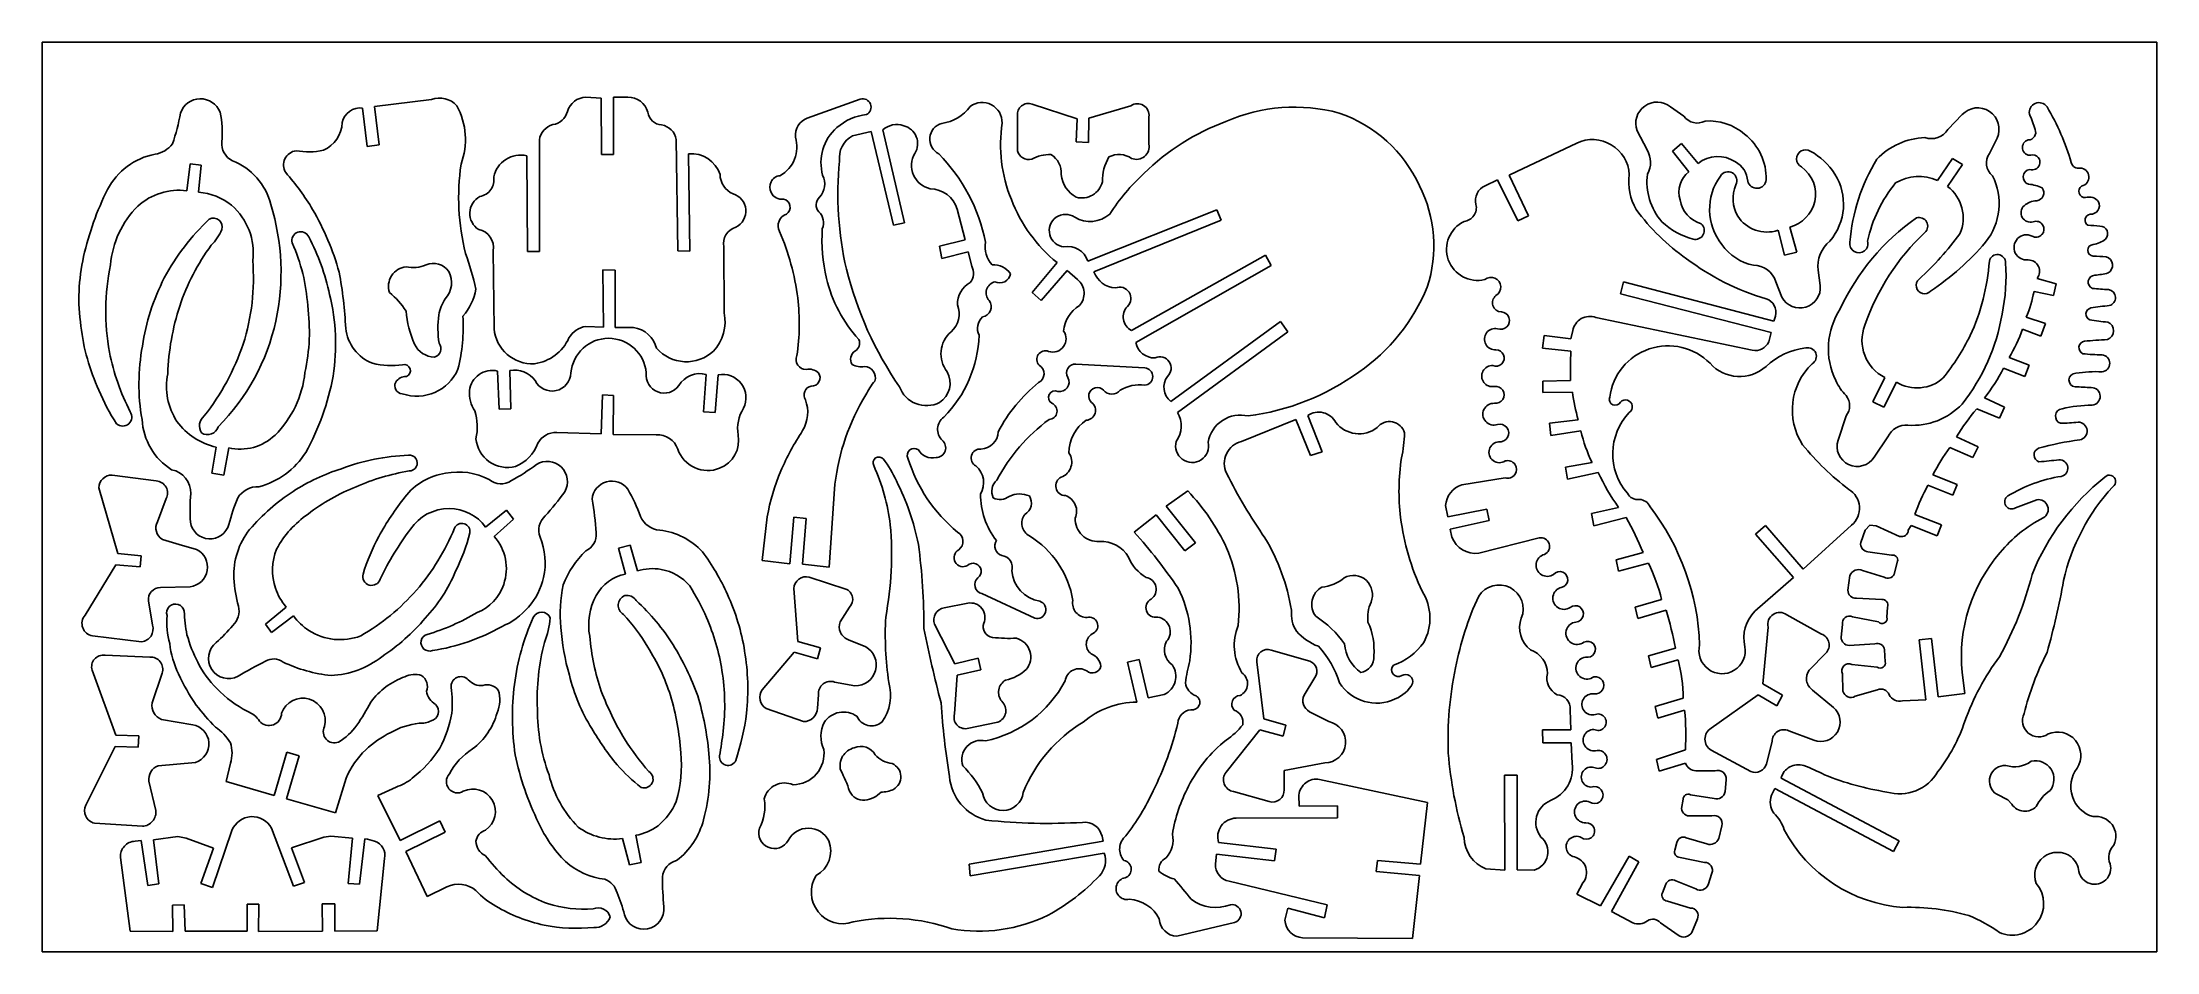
# Model space of a CAD drawing. Extents: x 0 to 963, y 0 to 414.
import ezdxf

# ---------------------------------------------------------------- set-up
doc = ezdxf.new("R2010")
doc.units = 0
doc.layers.add('GREEN', color=3, linetype='CONTINUOUS')
doc.layers.add('WHITE', color=7, linetype='CONTINUOUS')

msp = doc.modelspace()

# ---------------------------------------------------------------- linework, layer by layer
at = {"layer": 'GREEN', "linetype": 'CONTINUOUS'}
for p, q in [((177.192958, 387.848215), (151.293516, 384.699296)), ((254.541733, 388.548251), (247.542656, 388.898108)), ((254.716733, 362.823151), (254.541733, 388.548251)), ((266.617744, 388.898176), (260.143533, 388.898151)), ((260.143533, 388.898151), (260.143533, 362.823151)), ((348.342971, 379.448292), (372.492882, 388.023225)), ((471.191733, 379.098451), (450.717432, 385.748282)), ((147.966833, 366.498051), (145.866906, 383.99833)), ((151.293516, 384.699296), (153.393633, 367.198251)), ((444.068501, 380.499166), (444.068504, 364.574183)), ((470.841733, 368.598251), (471.191733, 379.098451)), ((476.622211, 379.327086), (476.443533, 368.248151)), ((495.693134, 385.048278), (476.622211, 379.327086)), ((503.916749, 367.548874), (503.916776, 379.97412)), ((747.516921, 380.323394), (741.392269, 384.523384)), ((874.218366, 381.023466), (867.743257, 374.198459)), ((153.393633, 367.198251), (147.966833, 366.498051)), ((226.368474, 369.473983), (226.368533, 318.723151)), ((289.366833, 319.073151), (288.666868, 369.648954)), ((377.392033, 373.323051), (368.992938, 371.398261)), ((387.542033, 330.623051), (377.392033, 373.323051)), ((382.673357, 374.026982), (392.618733, 331.673351)), ((476.443533, 368.248151), (470.841733, 368.598251)), ((671.393033, 355.123251), (698.693016, 368.07334)), ((726.168497, 373.674392), (730.718476, 364.924578)), ((742.266433, 364.399151), (746.467833, 367.900251)), ((746.467833, 367.900251), (753.992809, 358.800232)), ((886.642057, 363.349447), (890.141967, 370.349391)), ((65.867342, 346.337916), (67.291933, 358.625051)), ((67.291933, 358.625051), (72.368633, 357.924851)), ((72.368633, 357.924851), (71.143609, 345.674939)), ((220.941833, 318.723151), (220.591758, 362.298332)), ((260.143533, 362.823151), (254.716733, 362.823151)), ((294.268577, 363.173287), (294.793533, 318.898151)), ((749.78544, 354.956605), (742.266433, 364.399151)), ((862.944798, 350.994022), (869.842433, 361.075251)), ((874.393833, 358.274351), (867.568797, 348.299324)), ((869.842433, 361.075251), (874.393833, 358.274351)), ((657.042933, 348.648307), (662.642333, 351.272851)), ((662.642333, 351.272851), (671.917333, 332.722851)), ((667.893833, 353.373651), (671.393033, 355.123251)), ((676.818833, 334.998651), (667.893833, 353.373651)), ((420.266633, 323.974651), (416.591769, 337.97379)), ((476.093235, 314.350252), (534.893133, 337.625151)), ((534.893133, 337.625151), (536.818833, 332.898551)), ((392.618733, 331.673351), (387.542033, 330.623051)), ((536.818833, 332.898551), (478.893853, 309.4486)), ((671.917333, 332.722851), (676.818833, 334.998651)), ((790.392124, 328.347914), (793.366933, 316.973051)), ((798.968733, 318.373451), (795.818997, 329.747575)), ((205.368578, 319.073962), (205.718534, 283.549081)), ((226.368533, 318.723151), (220.941833, 318.723151)), ((294.793533, 318.898151), (289.366833, 319.073151)), ((310.541783, 290.723887), (310.366764, 320.824003)), ((408.541633, 321.174751), (420.266633, 323.974651)), ((409.591933, 315.572951), (408.541633, 321.174751)), ((421.667033, 318.547951), (409.591933, 315.572951)), ((423.241922, 312.073634), (421.667033, 318.547951)), ((793.366933, 316.973051), (798.968733, 318.373451)), ((255.593649, 284.282266), (255.241733, 310.324951)), ((255.241733, 310.324951), (260.843533, 310.149951)), ((260.843533, 310.149951), (260.843533, 284.074951)), ((462.091421, 313.648936), (450.716433, 299.998951)), ((454.917733, 296.322851), (466.655112, 309.987164)), ((466.655112, 309.987164), (471.367108, 305.94835)), ((495.99095, 282.786835), (556.943033, 316.975251)), ((559.568833, 312.248751), (497.968659, 277.248666)), ((556.943033, 316.975251), (559.568833, 312.248751)), ((808.591769, 310.148919), (809.641727, 303.148961)), ((450.716433, 299.998951), (454.917733, 296.322851)), ((720.041933, 304.900151), (718.641633, 299.473451)), ((718.641633, 299.473451), (787.241633, 281.798451)), ((788.467133, 287.050151), (720.041933, 304.900151)), ((792.14339, 297.899408), (789.343381, 304.899256)), ((915.868333, 298.598051), (906.943329, 300.523063)), ((908.344119, 306.47453), (917.093733, 304.024651)), ((917.093733, 304.024651), (915.868333, 298.598051)), ((789.166766, 289.324259), (788.467133, 287.050151)), ((247.542498, 284.599912), (255.593649, 284.282266)), ((260.843533, 284.074951), (269.242742, 284.075014)), ((513.89264, 250.475156), (563.767833, 286.875251)), ((567.093833, 282.148851), (516.86875, 245.398791)), ((563.767833, 286.875251), (567.093833, 282.148851)), ((683.816933, 280.400051), (683.116633, 274.623251)), ((696.066933, 278.999951), (683.816933, 280.400051)), ((696.941651, 282.674185), (696.066933, 278.999951)), ((778.66773, 273.749899), (707.442793, 288.624897)), ((787.241633, 281.798451), (786.191693, 277.599318)), ((910.093133, 280.222951), (901.693193, 283.37292)), ((903.443802, 288.799606), (912.193833, 285.999551)), ((912.193833, 285.999551), (910.093133, 280.222951)), ((683.116633, 274.623251), (696.066733, 273.398214)), ((895.568946, 270.424461), (904.668733, 266.924551)), ((207.991833, 246.973151), (207.291768, 264.298337)), ((212.89354, 264.473357), (213.418533, 247.148251)), ((301.091733, 245.748251), (302.316757, 262.723377)), ((307.743513, 262.548289), (306.343433, 245.398151)), ((470.667592, 267.448102), (501.992593, 265.698178)), ((833.616433, 250.298651), (839.041476, 261.323593)), ((902.743133, 261.847951), (893.118143, 265.522962)), ((904.668733, 266.924551), (902.743133, 261.847951)), ((254.545284, 235.71977), (255.066833, 253.449951)), ((255.066833, 253.449951), (260.143533, 253.099851)), ((260.143533, 253.099851), (259.968533, 235.424951)), ((695.891756, 259.924829), (683.291733, 259.749951)), ((683.291733, 259.749951), (683.291733, 254.498151)), ((683.291733, 254.498151), (696.766792, 254.673203)), ((844.362729, 259.171774), (838.518033, 247.847851)), ((884.369103, 252.049387), (893.468733, 247.849451)), ((213.418533, 247.148251), (207.991833, 246.973151)), ((306.343433, 245.398151), (301.091733, 245.748251)), ((570.767133, 242.247951), (546.092841, 232.273187)), ((577.417133, 225.797951), (570.767133, 242.247951)), ((576.269234, 243.985097), (582.843833, 227.548551)), ((699.391429, 242.074845), (686.266633, 240.499851)), ((821.36838, 243.82363), (817.693405, 232.798742)), ((838.518033, 247.847851), (833.616433, 250.298651)), ((891.193133, 242.772951), (880.86786, 247.147986)), ((893.468733, 247.849451), (891.193133, 242.772951)), ((234.242712, 236.299976), (254.545284, 235.71977)), ((259.968533, 235.424951), (279.567561, 235.249983)), ((686.266633, 240.499851), (686.966933, 234.898051)), ((686.966933, 234.898051), (700.616921, 236.998056)), ((834.141875, 225.099456), (840.441736, 234.374465)), ((871.593837, 234.374365), (881.568833, 229.824451)), ((77.266633, 217.748351), (79.191624, 229.64836)), ((84.880463, 229.266443), (82.693333, 216.873051)), ((582.843833, 227.548551), (577.417133, 225.797951)), ((705.691281, 222.649727), (693.616633, 220.549751)), ((879.118033, 224.922951), (868.61792, 229.472934)), ((881.568833, 229.824451), (879.118033, 224.922951)), ((31.767588, 216.873132), (51.892579, 214.248141)), ((82.693333, 216.873051), (77.266633, 217.748351)), ((360.941743, 212.849039), (358.316833, 175.050051)), ((646.367857, 212.498297), (666.142522, 215.648205)), ((693.616633, 220.549751), (694.491933, 215.122951)), ((694.491933, 215.122951), (708.492056, 218.09813)), ((870.018133, 207.772951), (858.643117, 212.322959)), ((860.918912, 217.049581), (871.943833, 212.674551)), ((871.943833, 212.674551), (870.018133, 207.772951)), ((34.363197, 181.192064), (25.818541, 211.099168)), ((56.441815, 206.199496), (52.41679, 195.699469)), ((521.592592, 209.697917), (511.712848, 202.70985)), ((511.712848, 202.70985), (525.093933, 186.073851)), ((640.068333, 197.975051), (639.018488, 203.049165)), ((201.889192, 193.267725), (211.317733, 200.950251)), ((214.643833, 196.923951), (205.718963, 189.048991)), ((211.317733, 200.950251), (214.643833, 196.923951)), ((327.868633, 178.024851), (330.143535, 197.973902)), ((342.216833, 197.800051), (340.454758, 176.47926)), ((347.818633, 197.099851), (342.216833, 197.800051)), ((346.243533, 176.449851), (347.818633, 197.099851)), ((507.242433, 198.847851), (497.26882, 190.973987)), ((520.192433, 182.397851), (507.242433, 198.847851)), ((657.743333, 201.475051), (640.068333, 197.975051)), ((641.118733, 192.373351), (658.793733, 196.223351)), ((658.793733, 196.223351), (657.743333, 201.475051)), ((717.766135, 202.174599), (705.516633, 199.374751)), ((705.516633, 199.374751), (706.566933, 193.772951)), ((706.566933, 193.772951), (721.267217, 197.622964)), ((780.066433, 190.099151), (784.617833, 193.950251)), ((784.617833, 193.950251), (801.767633, 174.175251)), ((801.767633, 174.175251), (823.816976, 194.124683)), ((832.218033, 194.123151), (830.118333, 191.848551)), ((835.017433, 193.773251), (832.218033, 194.123151)), ((845.692386, 189.048201), (835.017433, 193.773251)), ((850.943033, 193.947951), (849.718553, 191.8488)), ((862.843133, 189.222951), (850.943033, 193.947951)), ((852.69388, 199.024674), (864.768833, 194.299551)), ((864.768833, 194.299551), (862.843133, 189.222951)), ((54.692139, 187.648257), (62.392433, 185.373251)), ((62.392433, 185.373251), (70.267343, 183.098176)), ((262.416633, 183.624651), (267.668233, 185.025151)), ((265.614654, 171.898506), (262.416633, 183.624651)), ((267.668233, 185.025151), (270.993221, 173.300067)), ((525.093933, 186.073851), (520.192433, 182.397851)), ((641.818546, 188.699288), (641.118733, 192.373351)), ((681.542335, 188.349892), (654.067523, 181.349918)), ((797.371205, 170.347111), (780.066433, 190.099151)), ((830.118333, 191.848551), (828.018553, 186.248789)), ((19.518246, 153.173452), (33.518133, 176.098151)), ((33.518133, 176.098151), (44.543433, 175.223151)), ((45.068633, 180.124851), (34.363197, 181.192064)), ((44.543433, 175.223151), (45.068633, 180.124851)), ((340.454758, 176.47926), (327.868633, 178.024851)), ((358.316833, 175.050051), (346.243533, 176.449851)), ((728.966374, 181.699755), (716.716633, 178.374651)), ((716.716633, 178.374651), (717.766933, 173.122951)), ((717.766933, 173.122951), (731.417209, 176.798019)), ((838.692144, 170.498263), (828.892303, 173.473297)), ((831.342713, 182.04995), (842.017545, 180.474909)), ((844.818444, 177.67379), (843.243417, 171.898766)), ((67.292563, 166.124913), (53.81769, 165.774882)), ((344.019486, 141.23512), (342.21857, 165.249051)), ((349.21744, 170.498166), (365.84233, 165.073246)), ((779.89193, 154.924638), (797.371205, 170.347111)), ((823.118476, 171.198839), (822.243476, 164.549045)), ((48.39185, 159.648897), (50.141802, 148.623778)), ((101.591433, 149.149251), (111.041376, 156.849139)), ((367.59202, 156.84968), (363.391897, 150.199364)), ((421.492781, 158.598165), (410.64281, 156.498202)), ((451.942926, 151.774862), (427.792878, 162.974908)), ((737.366624, 160.349667), (725.291633, 156.849651)), ((725.291633, 156.849651), (726.516933, 151.597951)), ((726.516933, 151.597951), (739.467036, 155.447957)), ((826.092525, 160.874956), (837.642592, 160.349876)), ((840.268451, 156.84889), (839.918575, 152.299215)), ((104.392433, 145.297851), (101.591433, 149.149251)), ((114.319418, 152.828539), (104.392433, 145.297851)), ((406.268449, 149.149416), (415.592962, 131.095908)), ((783.482375, 121.973365), (785.843389, 147.749196)), ((794.417056, 153.348326), (810.167319, 144.59821)), ((819.793454, 148.974237), (819.09354, 143.198955)), ((836.067158, 150.198281), (824.342242, 152.473306)), ((45.242691, 141.100005), (22.84275, 143.724853)), ((28.617623, 134.974067), (48.91763, 134.099028)), ((327.868373, 119.223556), (342.392933, 136.373051)), ((342.392933, 136.373051), (353.068333, 133.222951)), ((354.293733, 138.299651), (344.019486, 141.23512)), ((353.068333, 133.222951), (354.293733, 138.299651)), ((367.067398, 141.973245), (374.942291, 138.823279)), ((559.567449, 137.248213), (577.242279, 132.173217)), ((743.666579, 138.124849), (731.416633, 134.624651)), ((812.092001, 135.849605), (804.566869, 128.149511)), ((822.767684, 139.349862), (834.492484, 140.049984)), ((838.868572, 137.424213), (839.218499, 131.999182)), ((854.616633, 141.974851), (860.218333, 142.499951)), ((857.670915, 114.66597), (854.616633, 141.974851)), ((860.218333, 142.499951), (863.368533, 116.075051)), ((33.477803, 98.564046), (22.667621, 128.149065)), ((54.517656, 126.748994), (49.967617, 113.274035)), ((416.593533, 125.873351), (415.368519, 108.198838)), ((415.592962, 131.095908), (426.218333, 133.575151)), ((427.443733, 128.323351), (416.593533, 125.873351)), ((426.218333, 133.575151), (427.443733, 128.323351)), ((499.543333, 133.050151), (494.116533, 131.824751)), ((494.116533, 131.824751), (498.395689, 113.63839)), ((503.568333, 115.550151), (499.543333, 133.050151)), ((556.291684, 106.012456), (553.093591, 131.999217)), ((731.416633, 134.624651), (732.641933, 129.372951)), ((732.641933, 129.372951), (744.892178, 132.872986)), ((819.793463, 126.399384), (819.968546, 118.5242)), ((835.54226, 129.548177), (823.992321, 130.773196)), ((875.441633, 117.474851), (874.216786, 127.098919)), ((353.416749, 116.949059), (353.06679, 110.824113)), ((370.04276, 120.974944), (360.767847, 122.724928)), ((510.917391, 117.124909), (503.568333, 115.550151)), ((579.516844, 124.824489), (574.616796, 116.774483)), ((759.943178, 101.723355), (781.292633, 116.948051)), ((781.292633, 116.948051), (789.868033, 111.872851)), ((792.493833, 116.774351), (783.482375, 121.973365)), ((789.868033, 111.872851), (792.493833, 116.774351)), ((806.142087, 119.048299), (815.592019, 111.173335)), ((825.567227, 116.249826), (835.717339, 119.224914)), ((863.368533, 116.075051), (875.441633, 117.474851)), ((346.592813, 104.699933), (329.618026, 110.649932)), ((566.218733, 103.124651), (556.291684, 106.012456)), ((577.067191, 109.248275), (585.817383, 104.698119)), ((695.716655, 110.124158), (696.066733, 101.024951)), ((747.166931, 115.374739), (734.391633, 111.524651)), ((734.391633, 111.524651), (735.616933, 106.272951)), ((735.616933, 106.272951), (747.866917, 109.947794)), ((847.092479, 114.149853), (857.670915, 114.66597)), ((44.017633, 98.224051), (33.477803, 98.564046)), ((43.667633, 93.149051), (44.017633, 98.224051)), ((54.342622, 105.749036), (68.517584, 103.299008)), ((421.142521, 101.549979), (435.142405, 104.524959)), ((539.093342, 81.773499), (554.492933, 101.023051)), ((554.492933, 101.023051), (564.993233, 98.047951)), ((564.993233, 98.047951), (566.218733, 103.124651)), ((696.066733, 101.024951), (683.116733, 101.024951)), ((683.116733, 101.024951), (683.291733, 95.073151)), ((806.667946, 96.299905), (795.293002, 100.499834)), ((19.867687, 66.724013), (33.167633, 93.324051)), ((33.167633, 93.324051), (43.667633, 93.149051)), ((111.392033, 90.875151), (105.61457, 71.091479)), ((111.218733, 69.524651), (116.993733, 89.124651)), ((116.993733, 89.124651), (111.392033, 90.875151)), ((683.291733, 95.073151), (696.241733, 95.073151)), ((696.241733, 95.073151), (696.591691, 85.623903)), ((748.216833, 91.924658), (735.091633, 87.549651)), ((735.091633, 87.549651), (736.316933, 82.122951)), ((777.967848, 81.949778), (759.943117, 91.749783)), ((787.766741, 95.59914), (785.141712, 85.449278)), ((48.567647, 77.574059), (51.717643, 64.274072)), ((69.742587, 86.149104), (52.767631, 84.574035)), ((83.743733, 77.399651), (85.66855, 85.798786)), ((105.61457, 71.091479), (83.743733, 77.399651)), ((138.341843, 78.974422), (133.442833, 63.224851)), ((584.067566, 85.97495), (565.516733, 82.474751)), ((565.516733, 82.474751), (565.516822, 73.724003)), ((581.617645, 78.448165), (630.791733, 67.948351)), ((671.568533, 80.374951), (665.791733, 80.374951)), ((665.791733, 80.374951), (665.966869, 37.115412)), ((671.568533, 37.324951), (671.568533, 80.374951)), ((736.316933, 82.122951), (748.217114, 85.797975)), ((752.942544, 82.298142), (761.692963, 82.298197)), ((766.766708, 78.274149), (766.241695, 72.849206)), ((845.518833, 50.449451), (791.775965, 78.983913)), ((133.442833, 63.224851), (111.218733, 69.524651)), ((161.092951, 74.948278), (152.868833, 71.098651)), ((152.868833, 71.098651), (163.018103, 50.625286)), ((558.692932, 68.299886), (542.417796, 72.84995)), ((572.343533, 66.199951), (572.168664, 71.273996)), ((630.791733, 67.948351), (627.641933, 39.774951)), ((747.166745, 69.349075), (746.46669, 65.148928)), ((761.342868, 69.699963), (750.492939, 71.449883)), ((787.418476, 71.273671), (788.993033, 74.247851)), ((788.993033, 74.247851), (842.893033, 45.547851)), ((895.041433, 69.174051), (889.967257, 71.623373)), ((896.791919, 67.073589), (895.041433, 69.174051)), ((45.592646, 57.099072), (23.717669, 58.499054)), ((163.018103, 50.625286), (181.043033, 59.550251)), ((181.043033, 59.550251), (183.493833, 54.473651)), ((543.642606, 60.77316), (589.843533, 60.948151)), ((589.843533, 66.374951), (572.343533, 66.199951)), ((589.843533, 60.948151), (589.843533, 66.374951)), ((750.667629, 61.823123), (760.292921, 61.823225)), ((42.267636, 50.274056), (45.067633, 50.624051)), ((45.067633, 50.624051), (48.042633, 30.149051)), ((50.667633, 50.974051), (61.692633, 52.374051)), ((53.117633, 30.849051), (50.667633, 50.974051)), ((61.692633, 52.374051), (65.542633, 51.674051)), ((65.542633, 51.674051), (77.967633, 47.124051)), ((77.442633, 29.274051), (86.367695, 55.174055)), ((104.392654, 56.224053), (114.367633, 29.799051)), ((113.543333, 47.315951), (128.192633, 52.199051)), ((128.192633, 52.199051), (131.342633, 52.549051)), ((131.342633, 52.549051), (141.317633, 51.674051)), ((141.317633, 51.674051), (139.217633, 31.024051)), ((144.467633, 30.674051), (146.917677, 51.324082)), ((183.493833, 54.473651), (165.468833, 45.548651)), ((264.166994, 51.498107), (267.317033, 39.598051)), ((272.743733, 40.648351), (270.242813, 52.974224)), ((483.091633, 50.274751), (422.016733, 39.774751)), ((482.566766, 52.548818), (483.091633, 50.274751)), ((561.843633, 46.599851), (535.632454, 49.724355)), ((744.366717, 49.749282), (743.316719, 46.24931)), ((758.017856, 49.049985), (748.567891, 51.849896)), ((764.8419, 57.274214), (763.441711, 51.499389)), ((842.893033, 45.547851), (845.518833, 50.449451)), ((39.992633, 9.324051), (35.617657, 42.92408)), ((77.967633, 47.124051), (72.192633, 31.024051)), ((119.442633, 31.549051), (113.543333, 47.315951)), ((155.842647, 42.399023), (152.517633, 9.499051)), ((165.468833, 45.548651), (175.268033, 25.075251)), ((267.317033, 39.598051), (272.743733, 40.648351)), ((422.016733, 39.774751), (422.541833, 34.523051)), ((422.541833, 34.523051), (483.571239, 44.869921)), ((534.193518, 39.948957), (534.718433, 44.323051)), ((534.718433, 44.323051), (561.143433, 41.348051)), ((561.143433, 41.348051), (561.843633, 46.599851)), ((608.041933, 41.524951), (607.341633, 36.448251)), ((627.641933, 39.774951), (608.041933, 41.524951)), ((722.667333, 43.450251), (709.569857, 20.922824)), ((714.618833, 18.249451), (727.043833, 40.824351)), ((727.043833, 40.824351), (722.667333, 43.450251)), ((745.767517, 42.923093), (756.967576, 40.648129)), ((48.042633, 30.149051), (53.117633, 30.849051)), ((72.192633, 31.024051), (77.442633, 29.274051)), ((114.367633, 29.799051), (119.442633, 31.549051)), ((139.217633, 31.024051), (144.467633, 30.674051)), ((175.268033, 25.075251), (184.192226, 29.449819)), ((585.118733, 21.399751), (540.492812, 32.074838)), ((607.341633, 36.448251), (627.116633, 34.698251)), ((627.116633, 34.698251), (623.966733, 5.999951)), ((665.966869, 37.115412), (657.392709, 37.674872)), ((679.267525, 37.149937), (671.568533, 37.324951)), ((698.693833, 26.124451), (701.493392, 31.373584)), ((739.291739, 30.674384), (737.716876, 26.824355)), ((752.943088, 28.57485), (743.843003, 32.249884)), ((760.291706, 35.749347), (758.541821, 30.499413)), ((64.667633, 21.399051), (59.242633, 21.224051)), ((59.242633, 21.224051), (59.4177, 9.144427)), ((65.017633, 9.324051), (64.667633, 21.399051)), ((98.617633, 21.574051), (93.367633, 21.574051)), ((93.367633, 21.574051), (93.367633, 9.324051)), ((98.442633, 9.149051), (98.617633, 21.574051)), ((133.267633, 21.749051), (127.492633, 21.749051)), ((127.492633, 21.749051), (127.667633, 9.324051)), ((133.267633, 9.324051), (133.267633, 21.749051)), ((565.86858, 14.399016), (567.093333, 19.822951)), ((567.093333, 19.822951), (583.893333, 15.447951)), ((583.893333, 15.447951), (585.118733, 21.399751)), ((709.569857, 20.922824), (698.693833, 26.124451)), ((739.992526, 22.973137), (750.492733, 19.823226)), ((516.692548, 7.049912), (542.9424, 13.349888)), ((724.242976, 13.174894), (714.618833, 18.249451)), ((744.893164, 7.574754), (736.84318, 13.174678)), ((753.641913, 14.924393), (751.191916, 8.799421)), ((59.4177, 9.144427), (39.992633, 9.324051)), ((93.367633, 9.324051), (65.017633, 9.324051)), ((127.667633, 9.324051), (98.442633, 9.149051)), ((152.517633, 9.499051), (133.267633, 9.324051)), ((623.966733, 5.999951), (573.917715, 6.349994))]:
    msp.add_line(p, q, dxfattribs=at)
for centre, radius, start, end in [((71.994152, 378.603103), 9.5972, 21.200508, 161.024535), ((180.939033, 378.080951), 10.461, 41.763, 110.9835), ((247.718956, 379.984152), 8.9157, 91.133047, 164.119066), ((266.935533, 379.843651), 9.0601, 14.2504, 92.0101), ((373.616895, 384.41379), 3.7804, -63.691646, 107.297098), ((427.987134, 377.427273), 9.0832, -1.597336, 126.821678), ((448.990433, 381.100251), 4.9585, 69.6172, 186.9627), ((498.667633, 380.667951), 5.2948, -7.5297, 124.1788), ((735.299533, 376.967151), 9.7066, 51.1201, 199.8299), ((909.223727, 381.99956), 4.4527, 34.530464, 190.353471), ((-20.264743, 396.077191), 84.4125, -19.626931, -9.790097), ((36.912729, 372.449006), 45.0688, -4.900343, 12.330886), ((122.094735, 377.997808), 14.5133, -65.913595, -2.562623), ((144.835631, 375.645451), 8.4163, 82.961687, 168.32274), ((160.973737, 369.669763), 31.7424, -20.700623, 28.978799), ((234.680033, 368.380351), 8.3832, 105.1241, 172.5041), ((231.415039, 384.369676), 7.9697, -82.228185, -14.131886), ((282.329958, 382.96365), 6.6727, -172.337132, -92.683615), ((280.661422, 368.292818), 8.1195, 9.614723, 80.385426), ((351.530233, 371.416051), 8.6415, 111.6436, 184.7579), ((378.085356, 356.466265), 24.717, 96.488187, 131.161368), ((389.117633, 366.761551), 9.7116, 71.075, 131.572314), ((390.176009, 367.784512), 8.4273, -31.753588, 75.630848), ((411.540954, 369.818357), 7.4394, 105.180965, 243.257616), ((407.040121, 396.031734), 19.204, -82.361361, -36.167937), ((503.74664, 367.549933), 67.3708, 171.78701, 201.966684), ((576.504914, 277.351956), 107.3188, 110.50176, 134.231803), ((570.216772, 306.227294), 78.1842, 74.931578, 113.598251), ((570.060152, 322.313811), 62.8411, 24.775941, 70.97754), ((753.601833, 384.567151), 7.4186, -145.1072, -61.4902), ((758.89056, 353.066728), 25.0425, 49.461881, 94.00203), ((881.299233, 374.372251), 9.7148, -24.4624, 136.7921), ((846.65499, 355.386873), 63.6568, 17.189356, 23.922083), ((815.41463, 327.088522), 113.1398, 16.461374, 30.507192), ((49.792692, 374.549133), 11.6578, -82.234731, -35.838199), ((90.23814, 367.649648), 8.4747, 173.56744, 244.144749), ((328.671319, 366.247543), 14.9265, -60.954939, 17.35214), ((376.015502, 359.021612), 21.4312, 131.491748, 195.280124), ((374.258351, 361.378861), 11.3187, 117.722904, 187.768272), ((498.286033, 366.371951), 5.7524, -112.9495, 11.8059), ((705.791333, 352.731151), 16.9047, 3.3675, 114.8284), ((759.741733, 352.121446), 25.2392, -1.923989, 52.326271), ((858.306608, 338.83485), 31.7061, 91.923355, 136.341512), ((860.123834, 379.129252), 9.0757, -108.510666, -32.90831), ((905.236754, 366.027723), 3.566, 104.936237, 274.917574), ((904.309201, 372.892229), 3.419, -89.858584, 22.47788), ((57.254924, 332.390149), 31.1691, 100.887183, 152.258772), ((75.932827, 333.066775), 28.9692, 13.997351, 68.51646), ((116.435837, 358.068052), 6.5595, 97.385734, 211.922115), ((121.36475, 395.927755), 31.8815, -100.430894, -77.954932), ((294.311241, 343.455617), 104.7233, 171.76843, 194.153381), ((217.866498, 349.982759), 12.6135, 77.522337, 167.680348), ((295.557433, 349.512151), 13.7218, 17.8748, 95.3896), ((511.477616, 344.668789), 149.2083, 174.160738, 193.169472), ((406.670068, 357.832743), 10.8374, 149.399559, 257.597613), ((351.199597, 307.155789), 79.915, 11.379731, 44.505761), ((449.150548, 365.752685), 5.2169, -166.944142, -74.526624), ((458.827867, 345.480861), 17.3502, 88.463573, 118.525178), ((453.994518, 354.29646), 10.0403, -3.268162, 58.147901), ((504.765936, 350.715448), 22.0264, 149.861051, 180.822871), ((490.270315, 352.429042), 10.3959, 56.269277, 115.97409), ((721.61762, 359.265772), 10.7167, -30.053507, 31.872869), ((762.955155, 347.631069), 14.3204, 55.975917, 128.744215), ((765.989688, 350.146275), 10.5959, 3.261628, 61.976425), ((802.958811, 360.879537), 4.1149, 58.772879, 242.645683), ((792.005554, 344.633864), 15.5132, -11.753191, 54.254951), ((789.978023, 337.053211), 31.244, 32.626205, 61.069815), ((909.430652, 315.837183), 86.6026, 148.781625, 175.306198), ((892.659533, 359.007351), 7.4205, 144.1865, 231.5192), ((906.065955, 359.422706), 3.5814, -107.02159, -21.696945), ((906.526906, 359.45854), 3.1729, -25.378003, 108.075686), ((927.032039, 359.734083), 3.1696, -169.359364, -73.301103), ((927.81255, 352.545693), 4.1545, -78.47542, 88.203417), ((152.716858, 285.896202), 137.3398, 153.629617, 167.146416), ((26.459572, 280.18488), 112.5273, 30.797539, 41.399384), ((198.006646, 351.307478), 7.6597, -80.711556, 10.277159), ((318.334123, 353.933113), 9.7195, -178.766569, -112.801674), ((336.436104, 348.026103), 5.198, 95.71933, 209.083057), ((347.436451, 349.397915), 8.8489, -42.676049, 26.698365), ((404.173101, 334.29816), 12.9512, 16.487499, 89.250765), ((477.087933, 354.945546), 13.1264, -174.66062, -118.408672), ((473.341225, 352.766527), 9.6941, -104.93426, -14.135218), ((568.230986, 282.525829), 97.8675, 132.873823, 147.090636), ((573.46247, 321.351864), 60.199, -18.300413, 26.964804), ((659.916231, 341.925593), 7.311, 113.141934, 194.668879), ((747.355059, 350.333206), 24.92, 172.179351, 210.198379), ((758.418221, 350.465254), 27.738, 172.889498, 221.185689), ((757.307533, 345.568751), 12.0297, 128.703731, 196.392), ((784.994616, 337.909727), 25.7526, 144.063735, 218.510734), ((767.602779, 350.942107), 4.0372, -28.763765, 148.964852), ((786.139804, 342.810303), 16.2248, 157.575877, 209.489109), ((780.722981, 351.724874), 4.2676, -166.783023, -6.06364), ((794.338717, 340.229333), 25.861, -40.454146, 31.90868), ((891.519316, 310.572769), 61.7109, 140.440966, 167.956322), ((854.464833, 333.093651), 19.8074, 64.651623, 122.09), ((856.787446, 334.003541), 17.9055, -23.815369, 52.977752), ((863.00956, 340.502409), 28.0681, -38.774514, 26.893289), ((905.420533, 352.621551), 3.4006, 96.8055, 254.167582), ((902.829896, 331.936674), 17.4925, 63.561083, 84.545121), ((907.903788, 345.343185), 3.5299, -85.711074, 39.734889), ((930.234429, 346.087962), 2.8691, 123.698904, 273.161475), ((74.028739, 308.93332), 43.1181, 135.089613, 175.122891), ((62.360233, 318.175851), 28.3796, 82.901325, 131.671), ((69.23757, 318.846963), 26.8956, 50.918692, 85.936151), ((67.668924, 318.210773), 28.3901, -7.461695, 49.270442), ((4.477143, 309.240995), 104.2295, -12.293125, 17.206481), ((15.055055, 275.236859), 124.8671, 15.818384, 30.068437), ((203.396991, 336.069983), 8.7299, 118.414034, 237.590179), ((312.151753, 337.117811), 8.2184, -63.705274, 72.906494), ((336.737954, 347.861454), 5.3896, -154.007879, -81.951824), ((336.761347, 338.817961), 3.7784, -55.653956, 78.841943), ((357.037467, 339.901892), 4.6707, 131.506915, 222.467107), ((505.929842, 367.363143), 69.3327, -158.851382, -129.21933), ((646.696131, 338.64346), 6.3117, -83.433285, 13.101821), ((804.676008, 395.574129), 97.7587, -143.771866, -124.901125), ((759.145938, 344.347778), 13.5546, -170.770994, -106.076882), ((790.903333, 345.895551), 16.8796, -73.069036, -15.186), ((905.415737, 336.401555), 4.3633, 133.843982, 285.644295), ((908.834781, 331.663041), 10.182, 93.756046, 129.244792), ((932.055087, 338.204815), 5.2866, 35.81795, 108.328244), ((932.803645, 339.608666), 3.9211, -94.546642, 25.529986), ((148.502904, 256.797218), 105.4608, 133.399253, 151.790199), ((77.93502, 329.845306), 4.0474, -16.446538, 117.86823), ((56.697615, 340.593325), 27.7928, -43.322444, -25.337515), ((117.713459, 323.682943), 4.0257, 24.833917, 195.985361), ((197.102833, 320.473551), 8.3834, -9.6104, 78.8917), ((317.856255, 322.383343), 7.6501, 105.651184, 191.761172), ((340.595213, 330.450588), 5.5169, 107.970691, 208.425334), ((233.620818, 283.825373), 111.1978, 7.089437, 23.308589), ((349.047547, 331.808238), 6.7125, -24.270554, 47.388664), ((435.142632, 324.499028), 80.1052, 176.743783, 193.003943), ((465.941154, 328.198436), 7.4065, 55.444902, 264.58812), ((477.137013, 346.010834), 13.6423, -120.846268, -49.105589), ((653.532597, 319.658582), 14.1085, 115.683689, 283.671312), ((760.231792, 356.344496), 33.1322, -133.21914, -104.890387), ((752.716101, 328.264583), 4.0642, -104.219399, 48.815796), ((785.386376, 343.452132), 15.9121, -147.16185, -71.664084), ((912.652628, 249.046057), 103.5379, 124.913999, 155.094265), ((854.656748, 330.241552), 3.9163, -48.69194, 108.824096), ((907.889616, 328.835106), 3.6062, -120.353629, 111.083504), ((932.998524, 332.94829), 2.7977, 100.413925, 236.201857), ((920.208119, 114.353676), 216.5613, 85.588037, 87.026443), ((936.98013, 326.76965), 3.5054, -44.225665, 91.84002), ((158.243094, 261.768335), 100.9195, 143.692545, 161.449831), ((37.576722, 288.736851), 83.4361, 3.65047, 23.92555), ((26.29188, 276.320995), 106.9833, 12.306666, 27.290873), ((3.559808, 254.094861), 199.6594, 13.756749, 18.621422), ((441.355236, 320.736565), 12.0125, 169.508767, 222.636461), ((467.059933, 311.541151), 9.46, 17.274213, 101.0757), ((784.0084, 335.356856), 23.4322, -144.874184, -101.859774), ((823.540129, 311.808487), 15.0402, 129.284953, 186.335037), ((827.202684, 322.266266), 4.1368, 170.852311, 376.61586), ((928.668099, 251.142142), 104.4111, 133.163769, 161.006211), ((764.084252, 406.10724), 134.8821, -47.839556, -36.027342), ((793.653458, 400.456335), 119.7315, -56.4257, -40.35691), ((903.571968, 320.560434), 5.7342, 64.204386, 277.471603), ((934.050298, 319.249041), 2.6306, 93.438619, 266.561088), ((931.981174, 333.868258), 12.1447, -80.945095, -51.796788), ((102.796662, 297.339739), 86.1248, 167.180687, 188.38939), ((135.797282, 291.349243), 106.8646, 168.530335, 189.955659), ((-1.114786, 306.452079), 97.2689, -17.904442, 4.760165), ((-52.144858, 274.5125), 190.5362, 2.771079, 10.512016), ((166.554211, 302.861815), 8.9099, 95.870479, 198.743432), ((168.90755, 325.527147), 14.183, -103.307672, -65.708031), ((178.10874, 304.877054), 8.4247, 34.299963, 113.553055), ((175.593118, 304.512778), 10.7662, -42.794096, 28.346437), ((524.790743, 349.978111), 163.3949, -166.081314, -145.369738), ((416.940033, 308.865251), 7.0716, -37.6089, 26.9813), ((433.07247, 302.97993), 9.636, 35.487511, 93.298441), ((435.930141, 309.469895), 5.0682, -115.570975, -10.183002), ((489.391041, 313.238529), 11.1604, -160.148271, -93.588797), ((816.420234, 404.952909), 112.2513, -127.078984, -106.272094), ((779.350633, 302.029351), 10.3967, 16.024, 90.8705), ((786.527943, 322.049378), 100.4113, -24.506711, -4.398273), ((890.281694, 313.6097), 3.7125, -2.093771, 168.514406), ((811.83955, 307.342063), 82.3807, -12.010624, 4.268755), ((904.299933, 309.701251), 5.1737, -38.5852, 89.8042), ((962.147976, 746.336922), 430.6417, -93.762021, -92.969046), ((929.570412, 355.56158), 47.9503, -83.988035, -76.557721), ((938.617968, 312.401233), 4.061, -58.873627, 72.453676), ((143.331133, 261.292358), 98.7901, 152.669774, 171.62932), ((39.908937, 276.681274), 93.6371, -9.005614, 13.867425), ((134.446937, 271.224205), 37.2591, 33.150067, 50.559379), ((172.137976, 306.319414), 25.7941, -41.213082, -10.601414), ((418.370391, 321.051927), 62.9888, -166.618235, -137.686366), ((427.840936, 294.816464), 11.0821, 118.564127, 182.159048), ((434.988815, 299.828247), 5.2208, 103.810398, 222.151518), ((466.269133, 299.591951), 8.1482, -42.858, 51.2696), ((490.610621, 297.385928), 5.0894, -46.432805, 112.141489), ((549.899656, 335.579498), 87.2517, -55.382338, -22.315532), ((659.672468, 302.45866), 4.4786, -59.53619, 128.783514), ((664.427653, 295.344066), 4.0943, 127.360945, 269.509937), ((800.348033, 302.339251), 9.3289, -151.5805, 4.9793), ((857.068366, 303.242839), 3.7816, 130.382208, 317.739743), ((844.312733, 312.834651), 63.8292, -22.1203, -11.1211), ((934.705262, 304.786561), 3.0905, 92.090223, 247.896127), ((942.052303, 369.342846), 67.9546, -97.194039, -90.977828), ((940.280107, 297.686544), 3.7618, -75.178092, 80.629051), ((169.730527, 259.120789), 112.6582, 162.031941, 177.989017), ((32.91852, 282.336648), 88.7017, -12.195234, 7.587737), ((212.717501, 295.624124), 47.2475, -175.112598, -156.188203), ((227.788536, 284.01388), 47.6294, 172.963935, 188.590525), ((204.566115, 284.390605), 24.6598, 148.708841, 167.213694), ((111.843713, 284.650466), 79.8352, -14.120029, 3.356491), ((291.320033, 286.805351), 19.6171, -43.1072, 11.5224), ((248.9192, 285.688837), 95.7864, -8.64017, 7.112697), ((406.60677, 290.380396), 10.9258, -48.879264, 21.580316), ((433.011043, 283.713468), 7.1668, 132.784918, 205.980123), ((427.51672, 293.504468), 4.5743, -82.130668, 38.062235), ((480.098125, 281.165459), 15.0904, 121.372326, 174.92955), ((499.061433, 288.930251), 6.868, 136.033, 243.444088), ((664.094227, 287.267981), 3.9931, -111.321157, 85.714261), ((704.636333, 281.336451), 7.8101, 68.9405, 170.1376), ((783.100545, 291.145792), 6.3338, -16.713686, 72.856731), ((846.609929, 274.430792), 33.293, 146.825073, 205.831049), ((803.576918, 305.164559), 90.0916, -38.363287, -9.561872), ((933.413544, 290.205888), 2.8518, 101.552438, 247.393331), ((947.105024, 213.024132), 81.2376, 94.138403, 100.111622), ((111.133139, 295.3299), 94.1334, -173.561531, -155.001352), ((11.027554, 307.803872), 97.5233, -44.933418, -12.287542), ((157.225929, 285.710194), 19.1606, -174.050271, -110.812493), ((223.118737, 285.063701), 17.466, -175.025164, -86.803843), ((221.445654, 287.620441), 20.17, -82.459373, -24.209042), ((249.112733, 274.024551), 10.6913, 98.4456, 150.1287), ((267.34225, 271.404249), 12.8125, 14.556619, 81.469777), ((422.347977, 272.142295), 13.1663, 130.528904, 218.485889), ((371.45903, 282.26225), 55.1353, -44.966768, -1.754694), ((460.152583, 278.967335), 6.0517, -108.394595, 35.704741), ((661.572029, 278.788952), 4.8781, 77.325353, 274.356303), ((847.473395, 278.18727), 18.8542, 158.411749, 243.43473), ((775.197026, 332.228633), 115.0343, -38.163308, -26.779613), ((838.924133, 305.138351), 66.4356, -31.5014, -19.1242), ((946.949402, 369.451461), 83.1754, -100.132118, -94.417909), ((938.992593, 282.619037), 4.2005, -70.893429, 68.349474), ((137.982817, 295.095984), 109.715, -168.314226, -153.270597), ((138.112969, 258.476847), 94.1042, 169.470321, 189.929998), ((-12.343443, 311.469022), 109.5041, -38.151667, -18.596139), ((178.927064, 281.044147), 10.4514, -154.524379, -91.833918), ((177.449642, 274.480038), 4.0467, -73.594098, 36.716625), ((257.867645, 261.964904), 17.2111, 4.863392, 175.136771), ((293.287594, 286.590395), 18.0728, -138.540215, -46.875028), ((347.736408, 269.494949), 4.4957, 156.341729, 271.034688), ((372.457163, 269.731171), 4.3921, 123.356472, 214.029397), ((368.161327, 276.942864), 4.0114, -62.03853, 25.164602), ((456.786872, 269.565908), 3.938, 68.300354, 222.144962), ((506.444729, 278.876671), 8.631, -169.127566, -88.189501), ((508.918959, 265.649963), 5.0997, -48.196744, 115.575522), ((661.949392, 270.198651), 3.7263, -112.182895, 90.105007), ((952.005133, 263.336551), 256.1361, 177.7487, 180.7632), ((740.335706, 248.960477), 26.8135, 44.632223, 172.632833), ((780.005833, 280.412251), 6.7954, -101.3565, -24.453), ((806.113993, 244.562057), 30.3968, 95.893614, 134.079385), ((803.921374, 270.979876), 3.9296, -58.625806, 103.668429), ((930.451113, 274.948406), 3.0578, 101.003279, 245.17327), ((938.817189, 359.83506), 88.1914, -96.281927, -90.584451), ((909.015567, 669.861665), 392.466, -86.954412, -85.418072), ((937.550645, 267.7991), 3.8666, -84.55412, 84.554232), ((85.241346, 257.256182), 28.6956, 168.302448, 213.606514), ((72.345926, 268.691383), 47.5461, -44.996122, -6.148418), ((21.780786, 281.859466), 112.3754, -29.104551, -10.166513), ((159.007967, 301.873768), 35.14, -104.14939, -81.721685), ((165.787534, 256.019351), 5.8289, 89.704413, 146.651437), ((170.565264, 273.201475), 20.3515, -109.138496, -23.230081), ((164.854308, 264.444639), 2.7694, -69.64498, 106.505873), ((204.858831, 254.177352), 10.4093, 76.483387, 173.398596), ((215.206633, 253.413451), 11.2992, 35.1811, 101.8127), ((232.124929, 263.790748), 8.6014, -153.282501, -2.443614), ((283.211383, 262.48442), 8.2483, 173.458664, 324.10691), ((299.377398, 252.175161), 10.9501, 74.429009, 150.009426), ((309.831933, 252.140451), 10.6153, -26.9804, 101.3462), ((349.130087, 258.922695), 6.2174, 46.393513, 102.186853), ((350.419449, 261.19545), 3.7366, -95.017145, 36.626212), ((372.73043, 273.958353), 7.7462, -120.343271, -77.418877), ((374.128898, 261.190253), 5.2159, -16.03609, 86.825713), ((402.743516, 258.83634), 10.6111, -56.874489, 28.80211), ((451.727655, 263.032211), 4.4406, -63.741652, 61.19833), ((463.262547, 259.224926), 4.281, -101.047096, 29.369681), ((470.434325, 263.423957), 4.0309, 86.682461, 211.388482), ((501.722233, 261.761551), 3.9459, -86.0699, 86.0712), ((519.044033, 256.983851), 8.3006, 144.1225, 231.639679), ((534.679905, 353.810247), 110.9224, -82.547086, -54.262191), ((660.240917, 261.975777), 4.7819, 86.384409, 282.089651), ((772.899991, 280.007714), 18.1895, -137.838, -48.434324), ((825.957717, 246.533875), 29.0594, 133.465553, 213.019956), ((853.646233, 274.766151), 18.1485, -120.765802, -48.621), ((811.979433, 308.632851), 91.8801, -38.013, -27.9822), ((925.939579, 260.180996), 3.0699, 88.544451, 264.918381), ((935.292842, 207.074086), 56.9364, 87.357732, 99.375613), ((99.59424, 284.816985), 79.3692, -158.361318, -145.904437), ((164.050766, 257.531527), 3.5602, 151.621331, 267.45969), ((209.733822, 254.432178), 15.2444, 176.457849, 213.135227), ((332.523618, 245.42786), 16.0115, -31.032403, 21.03308), ((351.119969, 253.34909), 4.2501, 103.98761, 210.774243), ((462.112033, 200.676851), 101.8999, 148.8094, 173.1395), ((405.851894, 237.392584), 34.8318, 140.070043, 152.549445), ((402.619438, 261.594737), 13.0646, -159.990364, -63.041469), ((497.98708, 203.97695), 70.6757, 128.809524, 152.465208), ((461.219503, 252.220239), 3.0581, 66.432112, 238.96784), ((480.426816, 252.873354), 3.9034, 43.286096, 228.533683), ((487.030184, 258.611589), 4.8505, -140.857246, -39.141539), ((499.618193, 240.807087), 17.1827, 82.056837, 120.907735), ((661.73602, 253.449037), 3.8824, -97.302457, 97.303813), ((802.535733, 270.135651), 106.8932, -171.6828, -164.7808), ((716.256898, 251.399711), 2.7046, 158.323448, 331.871371), ((720.93636, 248.001104), 3.1262, -56.359765, 137.213815), ((840.813897, 271.609718), 26.8469, -154.198316, -136.412049), ((815.388433, 248.461551), 7.5677, -37.7964, 37.7982), ((948.506413, 659.361502), 402.8862, -93.249716, -92.203282), ((933.046033, 252.742651), 4.0306, -85.4241, 90.406567), ((36.666926, 243.333744), 4.1094, -132.924059, 35.990859), ((74.643527, 244.004949), 29.2777, -176.561708, -122.545517), ((85.562527, 258.796131), 29.8359, -144.271403, -102.329384), ((77.322701, 239.311026), 5.7442, 128.228393, 213.690671), ((173.222028, 238.798766), 24.8433, -12.317425, 17.089464), ((334.023934, 238.049045), 17.4088, 147.805212, 189.25608), ((414.560079, 237.752885), 6.8917, 126.423072, 225.947859), ((508.03894, 175.469056), 83.1967, 126.614606, 151.944775), ((458.292833, 246.046913), 3.8008, -88.113224, 69.192419), ((485.359934, 227.100014), 17.8434, 123.95934, 180.24406), ((475.130164, 246.376759), 4.4845, -86.645979, 52.790768), ((506.879586, 239.225465), 11.7428, -36.299495, 31.716155), ((545.548031, 229.339438), 14.907, 76.342619, 170.014649), ((581.265733, 236.942251), 8.6352, 26.897, 125.353533), ((599.575923, 249.334544), 13.5854, -141.345056, -52.383248), ((613.461853, 234.21388), 7.0919, 15.624796, 142.068597), ((660.938475, 244.640442), 4.967, 86.490337, 290.061777), ((742.437208, 226.542925), 27.3193, 136.354824, 220.917728), ((851.626355, 270.72335), 31.1682, -93.833341, -43.548077), ((975.855233, 168.430951), 123.3652, 140.3511, 147.6874), ((920.172601, 243.739263), 3.4408, 97.601129, 250.380873), ((914.906139, 365.536549), 125.1059, -88.11684, -84.421463), ((934.066238, 182.734197), 65.9944, 90.606569, 102.557782), ((927.053845, 236.967389), 4.0558, -79.866042, 89.804358), ((75.252495, 240.353211), 5.022, -122.647647, -16.526387), ((89.927833, 252.130451), 23.4145, -102.448734, -46.759), ((211.76733, 234.726991), 14.3266, -175.082939, -74.825966), ((208.94785, 237.405658), 17.7651, -68.296859, -19.760492), ((233.752933, 227.202951), 9.1102, 86.9182, 152.5716), ((280.127467, 225.442653), 9.8233, 19.826043, 93.2675), ((303.569168, 232.642665), 13.5261, -68.882859, 11.109284), ((450.279942, 168.800888), 124.4926, 146.687113, 156.320967), ((406.906114, 229.381183), 4.4585, -89.208095, 50.063567), ((427.005089, 237.086649), 8.3232, -86.9862, -3.01122), ((523.558678, 230.166406), 7.5166, 163.719129, 373.52459), ((548.602522, 222.228773), 10.3532, 104.028606, 205.636715), ((564.682283, 237.194534), 55.6197, -12.92987, -1.102874), ((663.520002, 227.338056), 4.7731, 94.233235, 303.325715), ((663.707974, 236.090035), 4.0283, -97.708176, 105.339732), ((769.130133, 253.156651), 70.3929, -166.7295, -154.3177), ((826.415333, 230.012351), 9.1562, 162.2829, 327.5499), ((848.758415, 230.471412), 9.187, 85.103254, 154.859133), ((943.892237, 107.089581), 126.9138, 97.299327, 105.937849), ((89.614259, 246.386558), 35.9086, -75.479343, -32.298448), ((170.320157, 129.187952), 96.8532, 92.146314, 110.600169), ((167.163346, 222.400954), 3.6031, -91.918624, 97.503002), ((176.386143, 284.482937), 79.3266, -62.028307, -52.234501), ((229.88325, 213.936281), 9.2508, -29.723813, 122.093888), ((303.08902, 233.519889), 14.518, -160.921041, -68.362457), ((380.948064, 222.526355), 2.6567, 39.704882, 208.725767), ((342.855468, 193.520372), 50.5334, 24.216798, 37.414852), ((396.992567, 225.962225), 3.1243, 51.97949, 206.373884), ((461.099712, 245.143518), 69.9967, -162.910843, -129.296821), ((405.365812, 232.247168), 7.4972, -149.335472, -77.66252), ((427.052136, 224.703349), 4.0903, 84.520832, 242.557445), ((461.394229, 222.89995), 7.3819, -69.185868, 33.963981), ((718.141917, 209.903782), 100.3543, 171.49303, 187.028675), ((667.295333, 219.499051), 4.0197, -106.6659, 106.6687), ((898.529939, 309.967375), 125.2219, -140.72618, -127.331431), ((934.638133, 179.961551), 82.523, 143.1322, 153.2931), ((910.1815, 226.091561), 3.2401, 110.582785, 252.690414), ((895.230334, 416.243067), 193.7504, -85.860133, -83.156336), ((918.563439, 220.072574), 3.8085, -77.813524, 93.698648), ((31.429033, 211.270251), 5.6131, 86.5421, 181.7466), ((51.552333, 208.745851), 5.5128, -27.5097, 86.4615), ((56.899108, 208.763156), 10.7483, -1.541314, 79.309166), ((164.950644, 129.832823), 94.4823, 107.688543, 122.494408), ((183.8111, 118.128437), 102.0584, 99.456681, 113.63668), ((187.712429, 189.551336), 28.4854, 98.162888, 142.483921), ((189.562802, 188.152715), 30.1768, 62.617148, 101.265006), ((208.861253, 221.330065), 8.3722, -130.336435, -55.584664), ((259.365287, 205.132913), 9.0657, 36.879611, 174.358912), ((421.99037, 182.273466), 93.1791, 156.921652, 170.299534), ((295.590267, 183.540156), 91.1902, 6.775683, 24.426403), ((289.161499, 163.618925), 111.8906, 11.211509, 26.903775), ((418.494548, 213.416976), 10.1559, -30.258064, 48.927697), ((439.088181, 209.545205), 6.7464, 131.495314, 206.360082), ((465.920769, 212.014551), 4.4165, 115.530492, 270.282237), ((744.920441, 320.252835), 229.7818, -153.50686, -144.967757), ((649.726733, 202.303151), 10.7342, 108.2349, 176.0148), ((805.015333, 263.652151), 106.7329, -154.7351, -144.8307), ((960.314533, 158.858451), 114.8718, 152.2621, 159.5334), ((929.868924, 150.117467), 67.0598, 99.009576, 121.287791), ((1007.125697, 130.721622), 109.0584, 128.561776, 157.915967), ((941.24495, 214.033963), 2.8768, -56.872316, 136.933737), ((149.613276, 200.890615), 82.3198, 174.714324, 183.737737), ((171.767411, 172.248185), 89.6011, 157.491395, 165.637528), ((98.193106, 200.764768), 10.8685, 87.76168, 147.842726), ((167.417788, 128.824154), 96.6707, 123.40661, 139.03714), ((177.026449, 126.060387), 92.1217, 111.748535, 127.444534), ((267.667719, 125.64086), 130.8403, 141.607561, 151.012428), ((122.25252, 293.85806), 143.2478, -41.829012, -36.153196), ((80.855171, 177.01763), 171.9525, 4.538512, 9.711575), ((189.164093, 167.019423), 88.8589, 20.507094, 29.350403), ((461.692874, 208.160597), 34.4263, 179.768884, 217.666287), ((436.082632, 212.511701), 6.692, -117.01215, -51.840891), ((445.05146, 196.926517), 11.3991, 67.065882, 115.092794), ((444.497253, 204.21042), 5.9407, -60.824922, 32.754261), ((463.412477, 200.437428), 7.5945, -24.61288, 70.540402), ((452.170533, 143.342151), 96.0339, 24.915, 43.7063), ((726.465162, 211.046595), 5.2509, -152.837492, -81.761845), ((726.904138, 200.113734), 5.7447, 24.811864, 86.872544), ((644.775345, 135.670997), 109.9919, 2.098599, 37.430839), ((817.592456, 201.83915), 9.9125, -51.101212, 59.708689), ((896.836807, 204.739942), 3.2293, 123.75891, 301.89581), ((966.566977, 38.287194), 177.281, 109.233331, 112.563466), ((908.989082, 201.320645), 4.4294, -60.915168, 100.685603), ((1011.341067, 148.452104), 93.2004, 137.326833, 167.311096), ((57.889733, 192.899051), 6.1478, 152.9019, 238.6597), ((76.329206, 196.858328), 8.9605, -171.437558, -15.430436), ((147.514491, 160.894774), 46.5766, 124.673517, 151.282392), ((185.092954, 180.784683), 20.8658, 89.588659, 146.258505), ((92.55809, 231.808646), 102.8512, -40.840527, -22.334636), ((185.354733, 181.151951), 20.4983, 36.232434, 90.313), ((191.075468, 191.283496), 3.6759, -10.331669, 156.935273), ((234.609899, 191.915035), 8.5232, 131.23396, 202.170312), ((281.889517, 202.112645), 10.2916, -157.346564, -94.161869), ((233.505744, 180.878227), 153.2267, -10.749576, 5.024846), ((452.746768, 195.046398), 6.6691, 143.392399, 240.799187), ((480.533288, 196.962163), 10.2211, 178.249266, 274.542527), ((728.28436, 211.402583), 110.6042, -172.843659, -154.636154), ((593.684633, 126.111551), 146.2573, 22.3381, 29.2711), ((939.10127, 142.585474), 61.5776, 117.003543, 140.565107), ((66.264833, 175.052351), 8.9864, -83.433, 63.5513), ((120.694999, 171.445108), 33.4838, 141.698107, 182.517912), ((131.566634, 173.609049), 26.7099, 158.785042, 197.845396), ((242.934186, 141.438375), 101.566, 152.046023, 162.547928), ((267.881346, 115.94498), 125.9737, 142.647983, 154.778614), ((105.022097, 213.854179), 92.6298, -26.08505, -14.523826), ((189.450561, 174.420731), 21.878, -19.344206, 41.961319), ((197.090544, 176.904604), 31.8876, -11.909297, 21.707293), ((243.736439, 190.055163), 8.551, -63.565186, 3.814889), ((277.989186, 161.446793), 30.5645, 42.379748, 84.078099), ((143.33953, 149.794685), 258.0419, -0.609641, 7.925295), ((414.460004, 186.781467), 4.7866, -53.708117, 61.170198), ((438.402802, 184.693362), 4.6475, 148.466139, 251.034698), ((427.682518, 153.20366), 42.1097, 9.045174, 58.805377), ((481.792813, 171.694184), 15.0857, 31.598855, 91.709452), ((315.098513, 28.168562), 244.3187, 34.179711, 41.787128), ((475.214446, 156.221465), 69.7368, -6.398994, 23.293848), ((474.025199, 139.315176), 96.1811, 9.656667, 30.651344), ((652.704233, 192.959951), 11.6898, -158.6246, -83.3028), ((682.383971, 184.461638), 3.9783, -66.14466, 102.213591), ((831.578333, 185.651751), 3.6095, 170.4791, 266.2572), ((846.637133, 191.984351), 3.0844, -107.8363, -2.5188), ((276.128504, 152.072224), 41.6748, 133.307546, 159.01239), ((277.849943, 151.451317), 22.8994, 79.95828, 107.423251), ((277.860949, 152.241466), 22.1198, 40.049341, 79.62948), ((223.636682, 123.956795), 96.3998, 23.647577, 37.057241), ((419.305126, 179.336526), 4.112619, 119.288738, 299.288738), ((423.871019, 173.110037), 3.6729, -53.741906, 134.05519), ((436.426243, 175.017081), 5.3016, -18.905942, 84.955761), ((511.893885, 186.441078), 18.5594, -158.365842, -119.722331), ((685.305609, 175.910771), 5.0848, 104.960988, 304.588122), ((654.391733, 139.637551), 85.5209, 14.0157, 25.7547), ((827.028933, 169.737751), 4.1745, 63.489, 159.5125), ((842.610533, 178.266951), 2.2862, -15.0376, 105.0331), ((946.413537, 134.239411), 72.549, 139.142382, 185.648368), ((53.790233, 160.333351), 5.4416, 89.7109, 187.2259), ((144.341932, 172.800163), 57.1683, -177.166488, -164.163453), ((132.786552, 174.961408), 28.3003, -160.304947, -140.207978), ((95.860191, 229.463833), 98.8204, -60.185615, -41.06404), ((149.997975, 170.823172), 4.0982, 164.783406, 342.993265), ((120.346852, 201.922072), 73.7268, -42.857722, -22.991818), ((190.617723, 173.487619), 20.4736, -68.810355, -17.962105), ((196.807671, 177.910067), 32.3851, -67.803373, -13.546821), ((297.64207, 153.991658), 61.8077, 167.851622, 185.959714), ((269.019733, 153.269851), 18.9373, 100.358579, 152.209), ((193.409656, 102.831836), 119.704, 24.317123, 32.118091), ((347.817733, 165.073951), 5.6019, 75.5306, 178.2088), ((364.050333, 160.394051), 5.0106, -45.0217, 69.0446), ((428.758233, 167.010451), 4.1494, 130.867, 256.5469), ((456.791496, 174.66724), 15.4105, -174.907262, -99.615236), ((501.79837, 164.952449), 5.4448, -54.409072, 80.551571), ((467.586008, 140.591701), 55.4981, -8.541365, 26.580373), ((587.02324, 158.087355), 8.9885, 118.987748, 217.23688), ((580.949442, 184.465093), 18.5948, -84.699521, -50.341036), ((597.044344, 162.508933), 8.7323, 47.282709, 118.954167), ((596.455019, 162.403416), 9.2167, -20.845164, 45.035471), ((608.926233, 151.792051), 22.9472, -28.765, 32.210448), ((663.373494, 155.969698), 10.9536, -22.520133, 148.157481), ((692.875796, 160.857194), 5.0563, 103.528933, 304.19029), ((690.979734, 169.359052), 3.6561, -78.75097, 139.681328), ((825.768533, 164.388751), 3.5287, 177.3964, 275.2681), ((840.411633, 173.005851), 3.0405, -124.439, -21.353), ((758.967692, 208.473186), 151.6218, -29.299386, -14.026747), ((573.04284, 231.57479), 352.9785, -15.676225, -10.223657), ((60.67352, 154.19298), 4.0596, 10.372637, 197.104687), ((132.648065, 157.317085), 68.0234, -177.983823, -168.923742), ((80.580716, 155.058921), 9.0204, -47.124105, 13.726045), ((147.674933, 238.285351), 97.8339, -73.618075, -59.0308), ((227.380145, 150.386721), 4.1888, 21.897338, 155.500905), ((276.486723, 148.701401), 27.6787, 151.049638, 190.728206), ((266.945095, 157.689736), 4.7348, 111.395211, 241.60201), ((266.125826, 156.999662), 5.1788, 33.044361, 100.097659), ((201.246678, 84.965037), 101.9571, 32.468043, 47.241035), ((224.862728, 121.999882), 96.0888, 8.814382, 25.009828), ((411.458333, 151.036451), 5.5223, 98.4924, 199.9812), ((422.745733, 152.208451), 6.5114, -24.5854, 101.0943), ((453.018095, 155.642395), 4.0142, -105.53586, 72.615544), ((475.612531, 158.58704), 6.4634, 168.968001, 271.152673), ((506.947209, 156.589515), 4.4053, 116.708909, 283.060915), ((583.967051, 153.942735), 15.1984, 174.312395, 212.285772), ((620.510351, 152.090407), 16.9682, 155.512225, 186.997511), ((778.414838, 103.668776), 137.2418, 154.963604, 169.279265), ((698.060226, 153.755706), 3.7431, -85.672688, 128.753581), ((575.311833, 106.482151), 171.3026, 10.6447, 16.6093), ((791.778433, 142.872051), 16.9279, 134.6025, 193.836), ((791.179633, 148.941851), 5.4679, 53.6954, 192.5986), ((837.777933, 157.716151), 2.6372, -19.1994, 92.9417), ((23.795233, 149.369151), 5.7241, 138.3475, 260.4215), ((44.741533, 146.783251), 5.7053, -84.9606, 18.8202), ((94.817655, 150.199348), 38.1271, 175.789048, 195.16667), ((26.287444, 199.977777), 79.4176, -48.227636, -40.454156), ((138.167633, 171.024051), 29.9969, -142.657395, -124.061), ((135.641566, 168.684364), 26.6553, -122.379203, -69.462277), ((101.702237, 213.990755), 95.6799, -56.424087, -40.560716), ((176.317733, 140.690751), 3.8773, 105.7099, 291.161919), ((164.116619, 226.985334), 90.933301, -81.398028, -60.392801), ((324.041128, 107.397339), 109.9782, 156.003293, 172.541217), ((190.755071, 155.536393), 40.6702, -21.32046, -5.060585), ((337.508899, 154.362965), 101.5676, -176.167509, -163.710596), ((203.588906, 96.712073), 83.4351, 30.174561, 42.915574), ((207.931439, 111.625438), 102.8696, 9.144578, 23.184408), ((369.186033, 147.854051), 6.2508, 157.9632, 250.1878), ((540.930216, 144.773704), 157.067, 177.253873, 188.134473), ((1108.256607, 294.06099), 722.015, -168.251663, -165.499287), ((433.411066, 147.959161), 4.988, 162.013871, 261.718173), ((480.843267, 139.929523), 5.4502, 112.951251, 234.367191), ((476.725234, 148.327225), 3.9228, -59.470017, 104.507405), ((506.948257, 145.688779), 6.6838, -41.332815, 81.44311), ((567.129816, 139.45388), 24.3365, 158.307669, 210.988978), ((590.596342, 163.590112), 26.3629, -137.632597, -111.129214), ((555.645561, 114.28157), 45.3728, 34.603859, 57.735091), ((576.319358, 137.437786), 30.106, -5.362652, 24.710775), ((685.159327, 147.399055), 12.4609, 159.443897, 233.183834), ((698.872811, 144.94608), 5.1048, 95.961137, 308.024058), ((808.373933, 139.617651), 5.2936, -45.3825, 70.1972), ((822.921633, 149.613851), 3.1929, 63.5813, 191.5559), ((837.815033, 151.574751), 2.2248, -141.7792, 19.0038), ((27.856233, 129.631751), 5.3963, 81.8888, 195.9477), ((101.654463, 145.4298), 43.9453, -173.19703, -154.338975), ((124.176477, 160.055656), 60.3901, -164.826271, -152.128187), ((84.885234, 133.50573), 9.2116, 128.163699, 297.700882), ((325.166432, 115.404764), 99.7965, 165.287865, 182.832007), ((351.168429, 151.858073), 102.2149, -175.337269, -160.966565), ((196.026505, 87.890838), 94.4841, 17.688654, 32.494581), ((183.426489, 75.398275), 122.1367, 19.627138, 31.7667), ((216.700695, 119.420186), 104.5578, -5.967899, 9.525971), ((370.193733, 130.530151), 9.5564, -90.9052, 60.205), ((440.567749, 218.799056), 76.184, -95.933283, -87.762187), ((441.307537, 134.138856), 8.8221, -39.733745, 75.324769), ((475.322401, 129.157863), 6.7618, 6.29166, 69.702413), ((519.418985, 137.334215), 8.4296, 152.131464, 235.06717), ((557.853333, 132.745551), 4.8179, 69.1587, 188.9115), ((550.660002, 110.281484), 41.8439, 16.79805, 43.339138), ((610.461108, 141.403073), 17.5217, -175.566946, -125.272748), ((606.672835, 156.283619), 27.2338, -71.714682, -34.778175), ((673.792633, 126.499047), 11.5994, 0.370922, 70.355588), ((703.591655, 137.637062), 3.6452, -103.873717, 115.587582), ((764.924996, 137.076207), 10.5623, 165.623092, 369.523998), ((822.938833, 143.191351), 3.8453, 179.8867, 267.449), ((835.642933, 137.007851), 3.2524, 7.355, 110.7152), ((1028.526807, 76.670145), 130.0584, 152.760321, 165.890934), ((49.373833, 128.638251), 5.4798, -20.1676, 94.7755), ((149.010555, 166.414903), 95.7315, -155.291832, -145.523636), ((108.939952, 150.259036), 42.3691, -154.207362, -133.935924), ((170.547316, -8.084352), 156.2927, 116.179948, 121.378535), ((105.358478, 126.036079), 7.2019, 53.492826, 121.530222), ((138.325577, 192.138378), 66.7863, -115.433747, -95.850596), ((129.539699, 166.429759), 40.7778, -87.219633, -52.049627), ((176.663914, 93.327844), 33.8739, 109.928666, 143.190474), ((169.498436, 116.573785), 9.6509, 70.988291, 116.993484), ((169.559526, 120.773335), 5.8102, -22.771924, 57.955064), ((190.680024, 120.618068), 4.5745, 43.613087, 184.312064), ((324.50835, 146.848984), 87.0544, -166.058146, -148.643726), ((211.267793, 112.279302), 99.4718, -6.902861, 9.078153), ((434.250382, 143.632118), 20.5081, -77.633368, -47.551198), ((472.122538, 122.390411), 6.4118, 57.504096, 172.308098), ((478.127222, 130.93931), 4.0521, -129.181151, -14.877997), ((507.124744, 125.329856), 9.0391, -65.191776, 34.298487), ((609.370104, 110.405433), 89.6292, 165.828486, 172.326094), ((542.86994, 122.012547), 5.9715, -65.012887, 55.328461), ((575.476333, 127.600251), 4.9021, -34.4884, 68.8849), ((599.431356, 133.934441), 6.8968, -82.405352, 5.738991), ((617.463681, 128.32308), 3.0763, 136.901808, 301.437054), ((620.739443, 122.823893), 3.325, -13.91355, 120.174911), ((797.810281, 96.430606), 157.6841, 168.006009, 182.210318), ((693.658334, 124.524299), 8.5169, 166.07338, 242.814238), ((703.394161, 129.097968), 5.0458, 97.705662, 308.968841), ((707.054198, 121.236584), 3.9683, -97.045158, 97.045551), ((677.812733, 115.255751), 69.3543, 0.0983, 14.7154), ((809.704233, 124.351751), 6.3887, 143.5266, 236.1121), ((822.672933, 127.837451), 3.2186, 65.7998, 206.5385), ((836.942633, 131.430251), 2.3459, -126.6514, 14.0354), ((983.902242, 65.690104), 115.3198, 143.507042, 160.136417), ((115.822982, 153.909577), 49.8327, -136.723636, -116.783434), ((183.636337, 120.220889), 8.883, -168.990034, -120.580182), ((142.263234, 113.097265), 44.4386, -5.874518, 9.293996), ((199.929192, 129.077186), 7.9611, -138.225433, -84.856223), ((202.69516, 115.273695), 6.2226, 37.348345, 109.256635), ((193.734053, 114.580389), 14.608, -23.633318, 17.811154), ((333.390646, 106.953757), 119.3087, 172.912851, 188.339584), ((391.800871, 171.549326), 147.1454, -158.877591, -149.480176), ((169.102563, 81.943186), 121.9682, 4.034296, 16.507485), ((171.406934, 78.243337), 132.6724, 5.159306, 16.725057), ((332.714833, 115.747251), 5.9643, 144.3486, 238.7198), ((358.943633, 117.480751), 5.5524, 70.8195, 185.495), ((365.793814, 116.695115), 20.5032, -36.416538, 16.590014), ((418.405216, 148.411708), 53.6326, -78.014868, -27.98079), ((441.85337, 118.043584), 6.4173, 120.022582, 219.363372), ((527.835753, 123.387307), 7.3622, -172.089334, -108.964958), ((523.652183, 113.493921), 3.4347, -101.071948, 58.572277), ((545.527867, 112.702617), 3.8997, 91.990921, 224.931468), ((579.622833, 114.242351), 5.61, 153.169, 242.8996), ((607.589033, 133.143451), 20.0148, -147.4485, -64.858976), ((610.185029, 129.59975), 15.726601, -67.937285, -28.795969), ((689.40484, 110.626837), 6.3318, -4.553477, 86.719621), ((705.859858, 112.581732), 4.7693, 81.467517, 287.164806), ((823.626233, 119.499951), 3.7856, -165.0632, -59.1541), ((837.292588, 115.663431), 3.8943, 19.281407, 113.859882), ((845.866933, 119.566951), 5.554, -151.8814, -77.2522), ((56.590333, 112.090151), 6.7277, 169.8648, 250.4823), ((169.895052, 190.944953), 127.1113, -141.734741, -135.751137), ((89.342677, 98.748982), 11.4077, 32.471609, 69.340873), ((103.251433, 108.621661), 5.6926, -138.820888, -0.732798), ((118.623656, 105.105737), 10.2742, -15.127894, 160.419991), ((79.56463, 148.471145), 78.1753, -35.455832, -26.472059), ((175.876792, 109.422966), 4.5194, -75.381674, 44.193279), ((128.976854, 119.247097), 58.4785, -27.08223, -10.541125), ((176.929271, 117.240287), 31.3658, -52.744606, -15.753858), ((310.027037, 109.88137), 84.5373, 179.598307, 200.302597), ((200.716185, 124.540712), 121.0367, -18.05678, -7.592193), ((346.532033, 111.248151), 6.5485, -89.4682, -3.7127), ((364.839391, 98.528081), 10.5474, 54.815222, 146.506198), ((377.571133, 110.022451), 7.2483, -156.640008, -49.3473), ((800.255658, 141.056892), 391.9997, -175.935792, -170.991023), ((420.387833, 106.726151), 5.2309, 163.6481, 278.2953), ((433.166088, 109.777134), 5.6117, -69.379414, 48.399171), ((498.812133, 75.293551), 38.3471, 90.622236, 130.334), ((523.798949, 103.388253), 6.783, 96.827535, 174.836213), ((540.905942, 104.431796), 5.8221, -11.21515, 71.357301), ((708.419977, 104.457433), 3.749, -119.613681, 107.905109), ((627.769333, 98.601151), 120.6324, -3.1727, 5.3972), ((809.861433, 104.497751), 8.7979, -111.2835, 49.3559), ((909.16375, 105.232602), 7.4652, 155.11214, 304.742169), ((67.020233, 94.573351), 8.8532, -72.0914, 80.2627), ((64.911928, 82.164185), 24.444, 31.8807, 55.25487), ((132.96728, 100.07127), 5.0122, 151.999004, 291.976123), ((122.439509, 117.386516), 25.2236, -60.54503, -34.434203), ((182.092192, 53.773748), 51.6555, 116.998572, 132.390537), ((175.738496, 69.152298), 35.0934, 96.78438, 119.154391), ((172.675735, 112.943439), 9.0088, -96.904156, -61.188131), ((363.770468, 169.032793), 132.1341, -149.288329, -140.56427), ((380.985693, 172.468829), 138.4383, -146.878321, -139.166148), ((76.430345, 127.462512), 235.1594, -9.382953, -6.626936), ((368.434531, 98.045748), 13.902, 153.039286, 205.324749), ((508.352767, 47.584935), 66.5042, 121.108916, 157.998578), ((381.084225, 136.002543), 139.6752, -26.72066, -13.245865), ((578.910761, 46.278106), 63.935, 128.520798, 153.004556), ((521.228199, 123.047928), 32.165, -56.262827, -37.877454), ((584.024233, 95.422351), 9.4475, -89.7372, 79.0588), ((706.578183, 96.286251), 4.9119, 90.125645, 286.429619), ((762.874033, 96.736551), 5.7843, 120.4437, 239.5556), ((793.017633, 95.764651), 5.2535, 64.3346, 181.8054), ((800.353573, 130.263065), 79.2661, -37.55496, -18.681416), ((917.651755, 89.349485), 10.6284, -33.23362, 113.474366), ((71.317633, 90.436551), 15.0817, -17.9092, 17.9093), ((175.180181, 63.136663), 40.0986, 134.115895, 156.735875), ((134.901183, 122.575536), 55.0111, -52.429903, -32.98843), ((211.435246, 67.416622), 29.3043, 121.975061, 152.606309), ((337.432246, 114.397593), 124.5718, -168.540962, -153.428264), ((228.606521, 85.185988), 62.3908, -15.704078, 4.908174), ((221.58805, 81.695115), 82.3912, -15.213546, 5.906725), ((312.278136, 88.635774), 3.8656, 172.745549, 335.361799), ((341.787918, 90.20546), 14.2074, -89.679636, 7.659855), ((371.662231, 84.651351), 8.3832, 103.590386, 195.056704), ((372.755129, 85.876758), 7.5703, 29.891642, 113.864664), ((387.977968, 96.838957), 11.2551, -140.29961, -94.894168), ((427.448514, 87.476456), 8.7267, 76.116675, 199.422854), ((826.622292, 105.407215), 186.9861, -175.380926, -163.411705), ((708.434374, 87.511956), 4.0897, -117.161554, 96.555774), ((898.021198, 97.239653), 13.0707, -107.146537, -53.928566), ((907.63999, 78.499095), 8.3988, -37.609318, 103.234873), ((54.780133, 78.606551), 6.2977, 108.6364, 189.4361), ((155.67914, 93.558411), 19.3816, -73.779937, -48.809458), ((189.087433, 77.377351), 5.0871, 136.1807, 301.13845), ((280.584644, 92.785941), 51.3231, -166.205873, -135.398759), ((319.645014, 135.904973), 77.0499, -138.747179, -127.497132), ((274.09489, 78.555624), 4.0152, -109.674508, 57.672536), ((315.472114, 56.406132), 54.7048, 17.684071, 28.457818), ((384.437332, 79.634196), 6.5228, -61.566388, 66.696772), ((435.533354, 81.664245), 22.5297, -174.931884, -104.960156), ((385.118297, 50.354387), 48.3098, 27.050007, 45.100604), ((543.385633, 78.291551), 5.527, 140.9507, 259.9149), ((580.284533, 70.394351), 8.1634, 80.6013, 173.8141), ((681.254633, 83.312851), 15.5102, -69.082, 8.5691), ((705.326922, 79.499054), 4.5467, 74.166955, 285.833672), ((753.605033, 88.132651), 5.872, -156.5721, -96.478), ((763.035233, 78.779951), 3.7656, -7.7194, 110.8827), ((779.893133, 87.105851), 5.5038, -110.4757, -17.5169), ((799.667633, 76.984551), 8.141, 72.488, 165.783193), ((764.893339, -11.738756), 103.4184, 63.172076, 68.903758), ((859.603278, 198.509644), 127.3669, -112.157014, -98.891221), ((845.709848, 91.979877), 20.1568, -106.700005, -29.845384), ((893.757133, 77.645951), 7.1158, 86.692, 237.8187), ((937.801087, 75.026864), 14.1061, 142.957166, 253.913092), ((196.117716, 63.798943), 10.2198, -55.76496, 115.499796), ((259.986014, 81.115585), 31.4158, -49.369212, -24.077668), ((307.742727, 66.024084), 21.2905, -27.407596, 9.461809), ((338.031319, 67.235657), 9.5655, 66.35751, 166.15877), ((374.105163, 76.25059), 7.2688, -153.644734, -86.153071), ((373.140803, 81.089192), 12.1779, -83.152046, -43.716436), ((382.348425, 84.231948), 11.5659, -92.010755, -63.31167), ((437.406125, 73.629011), 9.3541, -171.981228, -6.936169), ((407.577288, 118.822023), 108.3407, -37.596755, -24.904592), ((586.702362, 41.367029), 73.1117, 152.346867, 170.507765), ((560.120633, 73.508251), 5.4005, -105.3292, 2.2896), ((690.825473, 58.874626), 10.7366, 112.064534, 218.448711), ((702.629154, 63.609842), 4.942, 65.961768, 273.054178), ((706.844655, 71.283153), 3.8517, -124.875743, 94.126834), ((749.442633, 69.429251), 2.2773, 62.535, 182.0176), ((762.420833, 73.407951), 3.8615, -106.2099, -8.3197), ((795.518474, 68.128758), 8.6891, 158.780754, 215.770167), ((924.617662, 58.149113), 18.3949, 124.142611, 154.654012), ((25.109633, 64.164151), 5.8336, 153.9718, 256.1954), ((45.280633, 63.567251), 6.4757, -87.2383, 6.2663), ((95.622633, 51.536851), 9.944, 28.1226, 158.5451), ((279.148767, 82.415522), 58.1935, -155.9227, -134.627299), ((268.688596, 68.153299), 33.3952, -52.879736, -14.000056), ((458.046425, 325.707633), 267.3148, -96.083422, -86.655134), ((474.57892, 50.703607), 8.1982, 13.007301, 96.554475), ((543.733933, 52.278951), 8.4947, 90.616, 197.501345), ((703.135418, 54.940757), 3.742, -128.772254, 93.722598), ((750.109533, 65.434251), 3.654, -175.5215, -81.2145), ((761.278633, 58.259951), 3.6971, -15.4635, 105.4631), ((775.922078, 49.925899), 18.1561, 17.960128, 46.288624), ((902.843839, 71.361843), 7.4172, -144.679475, -46.029948), ((935.140428, 52.46154), 9.0976, -25.642423, 97.885096), ((42.440933, 43.433951), 6.8423, 91.4513, 184.2735), ((143.789533, 28.650551), 22.8883, 70.8637, 82.1448), ((149.386348, 43.920716), 6.6332, -13.262076, 73.297948), ((204.680134, 50.336396), 7.1886, -179.503035, -114.561659), ((203.45217, 49.559861), 6.003, 105.308663, 173.167268), ((260.555761, 78.851255), 27.5905, -126.764633, -82.479159), ((265.958233, 77.390951), 24.7898, -80.047224, -54.245), ((333.375747, 54.020899), 7.0835, 161.881963, 331.347681), ((348.823185, 45.821151), 10.4062, 26.408264, 152.511122), ((346.425613, 45.811601), 12.6023, -61.865049, 21.593358), ((498.387802, 46.701525), 7.8076, 129.531502, 221.531575), ((502.926367, 50.779389), 11.9614, -42.166946, 12.774205), ((663.201733, 52.354051), 15.7868, -178.8023, -111.5903), ((677.022751, 45.473556), 8.621, -74.907123, 51.266139), ((698.653014, 47.760861), 4.7691, 63.350855, 257.771147), ((747.255133, 49.223951), 2.9358, 63.4387, 169.692), ((759.413933, 53.188451), 4.3676, -108.6414, -22.7509), ((852.123013, 86.635789), 66.6379, -152.168563, -94.178303), ((948.526346, 43.000021), 7.5761, 133.180523, 203.750553), ((282.871967, 107.47489), 103.1741, -141.889761, -134.589006), ((260.298509, 66.034584), 33.3478, -131.347174, -97.201655), ((291.077945, 33.05256), 8.7624, 104.782148, 173.798216), ((474.227033, 41.470651), 9.9433, -44.311, 19.990562), ((491.793049, 37.519048), 4.0754, -71.770262, 79.394536), ((514.316033, 37.414253), 5.9024, 115.316476, 187.694514), ((541.780233, 39.561551), 7.5966, 177.0768, 260.2428), ((695.984533, 36.060051), 7.2326, -40.3883, 76.7452), ((745.720233, 45.454251), 2.5316, 161.6963, 271.0702), ((756.927533, 37.043751), 3.6046, -21.0448, 89.3635), ((917.638052, 34.842057), 10.3745, 52.746383, 201.595322), ((917.506328, 35.478655), 9.9596, 5.592197, 49.925163), ((934.561692, 37.970172), 7.3033, -167.979639, 15.718392), ((189.642433, 18.526751), 12.2073, 49.9753, 116.5175), ((249.671042, 75.729637), 57.2749, -133.229675, -110.042112), ((253.233274, 24.689472), 8.7496, 14.122543, 70.749788), ((430.917703, 34.774356), 148.5529, -179.701013, -174.427482), ((364.517298, 27.086496), 14.3367, 147.931141, 288.926675), ((413.332592, 99.10392), 93.7857, -61.511132, -43.518003), ((493.94308, 28.731875), 4.9936, 100.093246, 282.134249), ((519.143021, 49.223962), 16.5149, -130.275327, -102.860382), ((272.20479, -176.663019), 321.2272, 38.623802, 40.774059), ((742.196733, 29.644051), 3.0823, 57.7168, 160.4716), ((754.941133, 31.868251), 3.8521, -121.2444, -20.8148), ((897.046101, 21.83652), 14.2903, -114.178401, 40.008313), ((222.434668, 50.14984), 33.4404, -138.23211, -118.276379), ((244.020454, 83.98929), 73.528, -120.598686, -102.211357), ((246.732234, 74.053719), 54.737, -107.752811, -85.666758), ((253.165024, 14.383292), 5.5842, 14.686767, 114.289127), ((216.655212, 6.26116), 49.5332, 12.342772, 24.528098), ((273.886976, 19.465469), 9.2223, -163.520526, 5.497886), ((494.182728, 7.709656), 16.1605, 26.51454, 87.126927), ((534.296563, 38.681163), 18.5439, -126.881774, -68.748998), ((541.747882, 17.318516), 4.1445, -73.248728, 100.14487), ((740.336033, 25.774051), 2.8219, 158.1488, 263.0081), ((750.600933, 16.431151), 3.3938, -26.3577, 91.827), ((850.092982, -80.491759), 100.7064, 74.389397, 91.6076), ((243.210615, 84.565582), 73.9256, -101.503402, -83.78202), ((251.932707, 18.040875), 7.0026, -95.861319, -18.67124), ((385.969173, -69.233361), 84.4466, 70.510982, 101.476258), ((426.375874, 81.359427), 72.0309, -99.778014, -63.89809), ((516.991933, 15.406951), 8.3624, -176.6899, -92.0517), ((574.238433, 14.719851), 8.376, -177.8048, -92.1944), ((726.831722, 19.204456), 6.5618, -113.235898, -51.773194), ((733.379733, 10.294251), 4.5047, 39.7491, 123.5216), ((849.078878, -51.194792), 73.3005, 54.932437, 67.446592), ((747.512433, 10.913551), 4.2436, -128.114, -29.8805)]:
    msp.add_arc(centre, radius, start, end, dxfattribs=at)
at = {"layer": 'WHITE', "linetype": 'CONTINUOUS'}
for p, q in [((0, 413.910619), (962.819643, 413.910619)), ((0, 0), (0, 413.910619)), ((962.819643, 413.910619), (962.819643, 0)), ((962.819643, 0), (0, 0))]:
    msp.add_line(p, q, dxfattribs=at)

doc.saveas('drawing.dxf')
